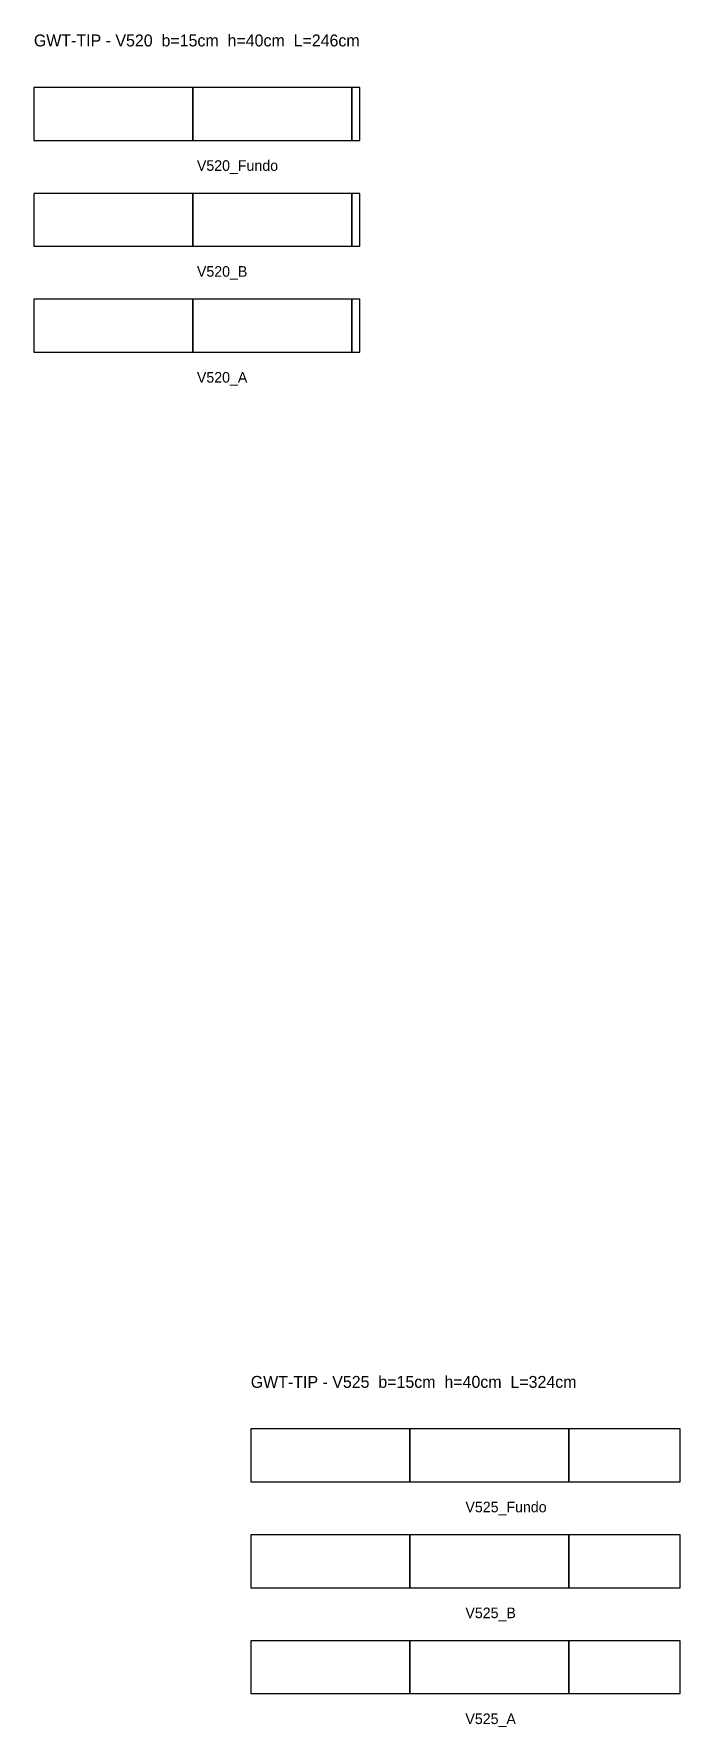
# Model space of a CAD drawing. Header units: metres. Extents: x -162 to 19445, y -8125 to 26582.
# Drawn here: x 18957 to 19445, y 23922 to 25201 of the extents above; entities that cross this region are included whole.
import ezdxf

# ---------------------------------------------------------------- set-up
doc = ezdxf.new("R2010")
doc.units = ezdxf.units.M

msp = doc.modelspace()

# ---------------------------------------------------------------- texts
at = {"layer": 'NOMENCLATURA', "char_height": 9, "attachment_point": 1}
for s, insert in [('GWT-TIP - V520  b=15cm  h=40cm  L=246cm', (18957.4, 25200.36)), ('GWT-TIP - V525  b=15cm  h=40cm  L=324cm', (19121.04, 24186.94))]:
    msp.add_mtext(s, dxfattribs=dict(at, insert=insert))
at = {"layer": 'Texto Secao', "char_height": 8, "attachment_point": 1}
for s, insert in [('V520_Fundo', (19080.4, 25105.36)), ('V520_B', (19080.4, 25025.36)), ('V520_A', (19080.4, 24945.36)), ('V525_Fundo', (19283.04, 24091.94)), ('V525_B', (19283.04, 24011.94)), ('V525_A', (19283.04, 23931.94))]:
    msp.add_mtext(s, dxfattribs=dict(at, insert=insert))

# ---------------------------------------------------------------- linework, layer by layer
at = {"layer": 'Paineis'}
for points in [[(18957.4, 25120.36), (19077.4, 25120.36), (19077.4, 25160.36), (18957.4, 25160.36)], [(19077.4, 25120.36), (19197.4, 25120.36), (19197.4, 25160.36), (19077.4, 25160.36)], [(19197.4, 25120.36), (19203.4, 25120.36), (19203.4, 25160.36), (19197.4, 25160.36)], [(18957.4, 25040.36), (19077.4, 25040.36), (19077.4, 25080.36), (18957.4, 25080.36)], [(19077.4, 25040.36), (19197.4, 25040.36), (19197.4, 25080.36), (19077.4, 25080.36)], [(19197.4, 25040.36), (19203.4, 25040.36), (19203.4, 25080.36), (19197.4, 25080.36)], [(18957.4, 24960.36), (19077.4, 24960.36), (19077.4, 25000.36), (18957.4, 25000.36)], [(19077.4, 24960.36), (19197.4, 24960.36), (19197.4, 25000.36), (19077.4, 25000.36)], [(19197.4, 24960.36), (19203.4, 24960.36), (19203.4, 25000.36), (19197.4, 25000.36)], [(19121.04, 24106.94), (19241.04, 24106.94), (19241.04, 24146.94), (19121.04, 24146.94)], [(19241.04, 24106.94), (19361.04, 24106.94), (19361.04, 24146.94), (19241.04, 24146.94)], [(19361.04, 24106.94), (19445.04, 24106.94), (19445.04, 24146.94), (19361.04, 24146.94)], [(19121.04, 24026.94), (19241.04, 24026.94), (19241.04, 24066.94), (19121.04, 24066.94)], [(19241.04, 24026.94), (19361.04, 24026.94), (19361.04, 24066.94), (19241.04, 24066.94)], [(19361.04, 24026.94), (19445.04, 24026.94), (19445.04, 24066.94), (19361.04, 24066.94)], [(19121.04, 23946.94), (19241.04, 23946.94), (19241.04, 23986.94), (19121.04, 23986.94)], [(19241.04, 23946.94), (19361.04, 23946.94), (19361.04, 23986.94), (19241.04, 23986.94)], [(19361.04, 23946.94), (19445.04, 23946.94), (19445.04, 23986.94), (19361.04, 23986.94)]]:
    msp.add_lwpolyline(points, close=True, dxfattribs=at)

msp.set_redraw_order([(e.dxf.handle, doc.entitydb.next_handle()) for e in msp.query("TEXT MTEXT ATTDEF DIMENSION ARC_DIMENSION")])  # texts and dimensions are drawn at this point

doc.saveas('drawing.dxf')
